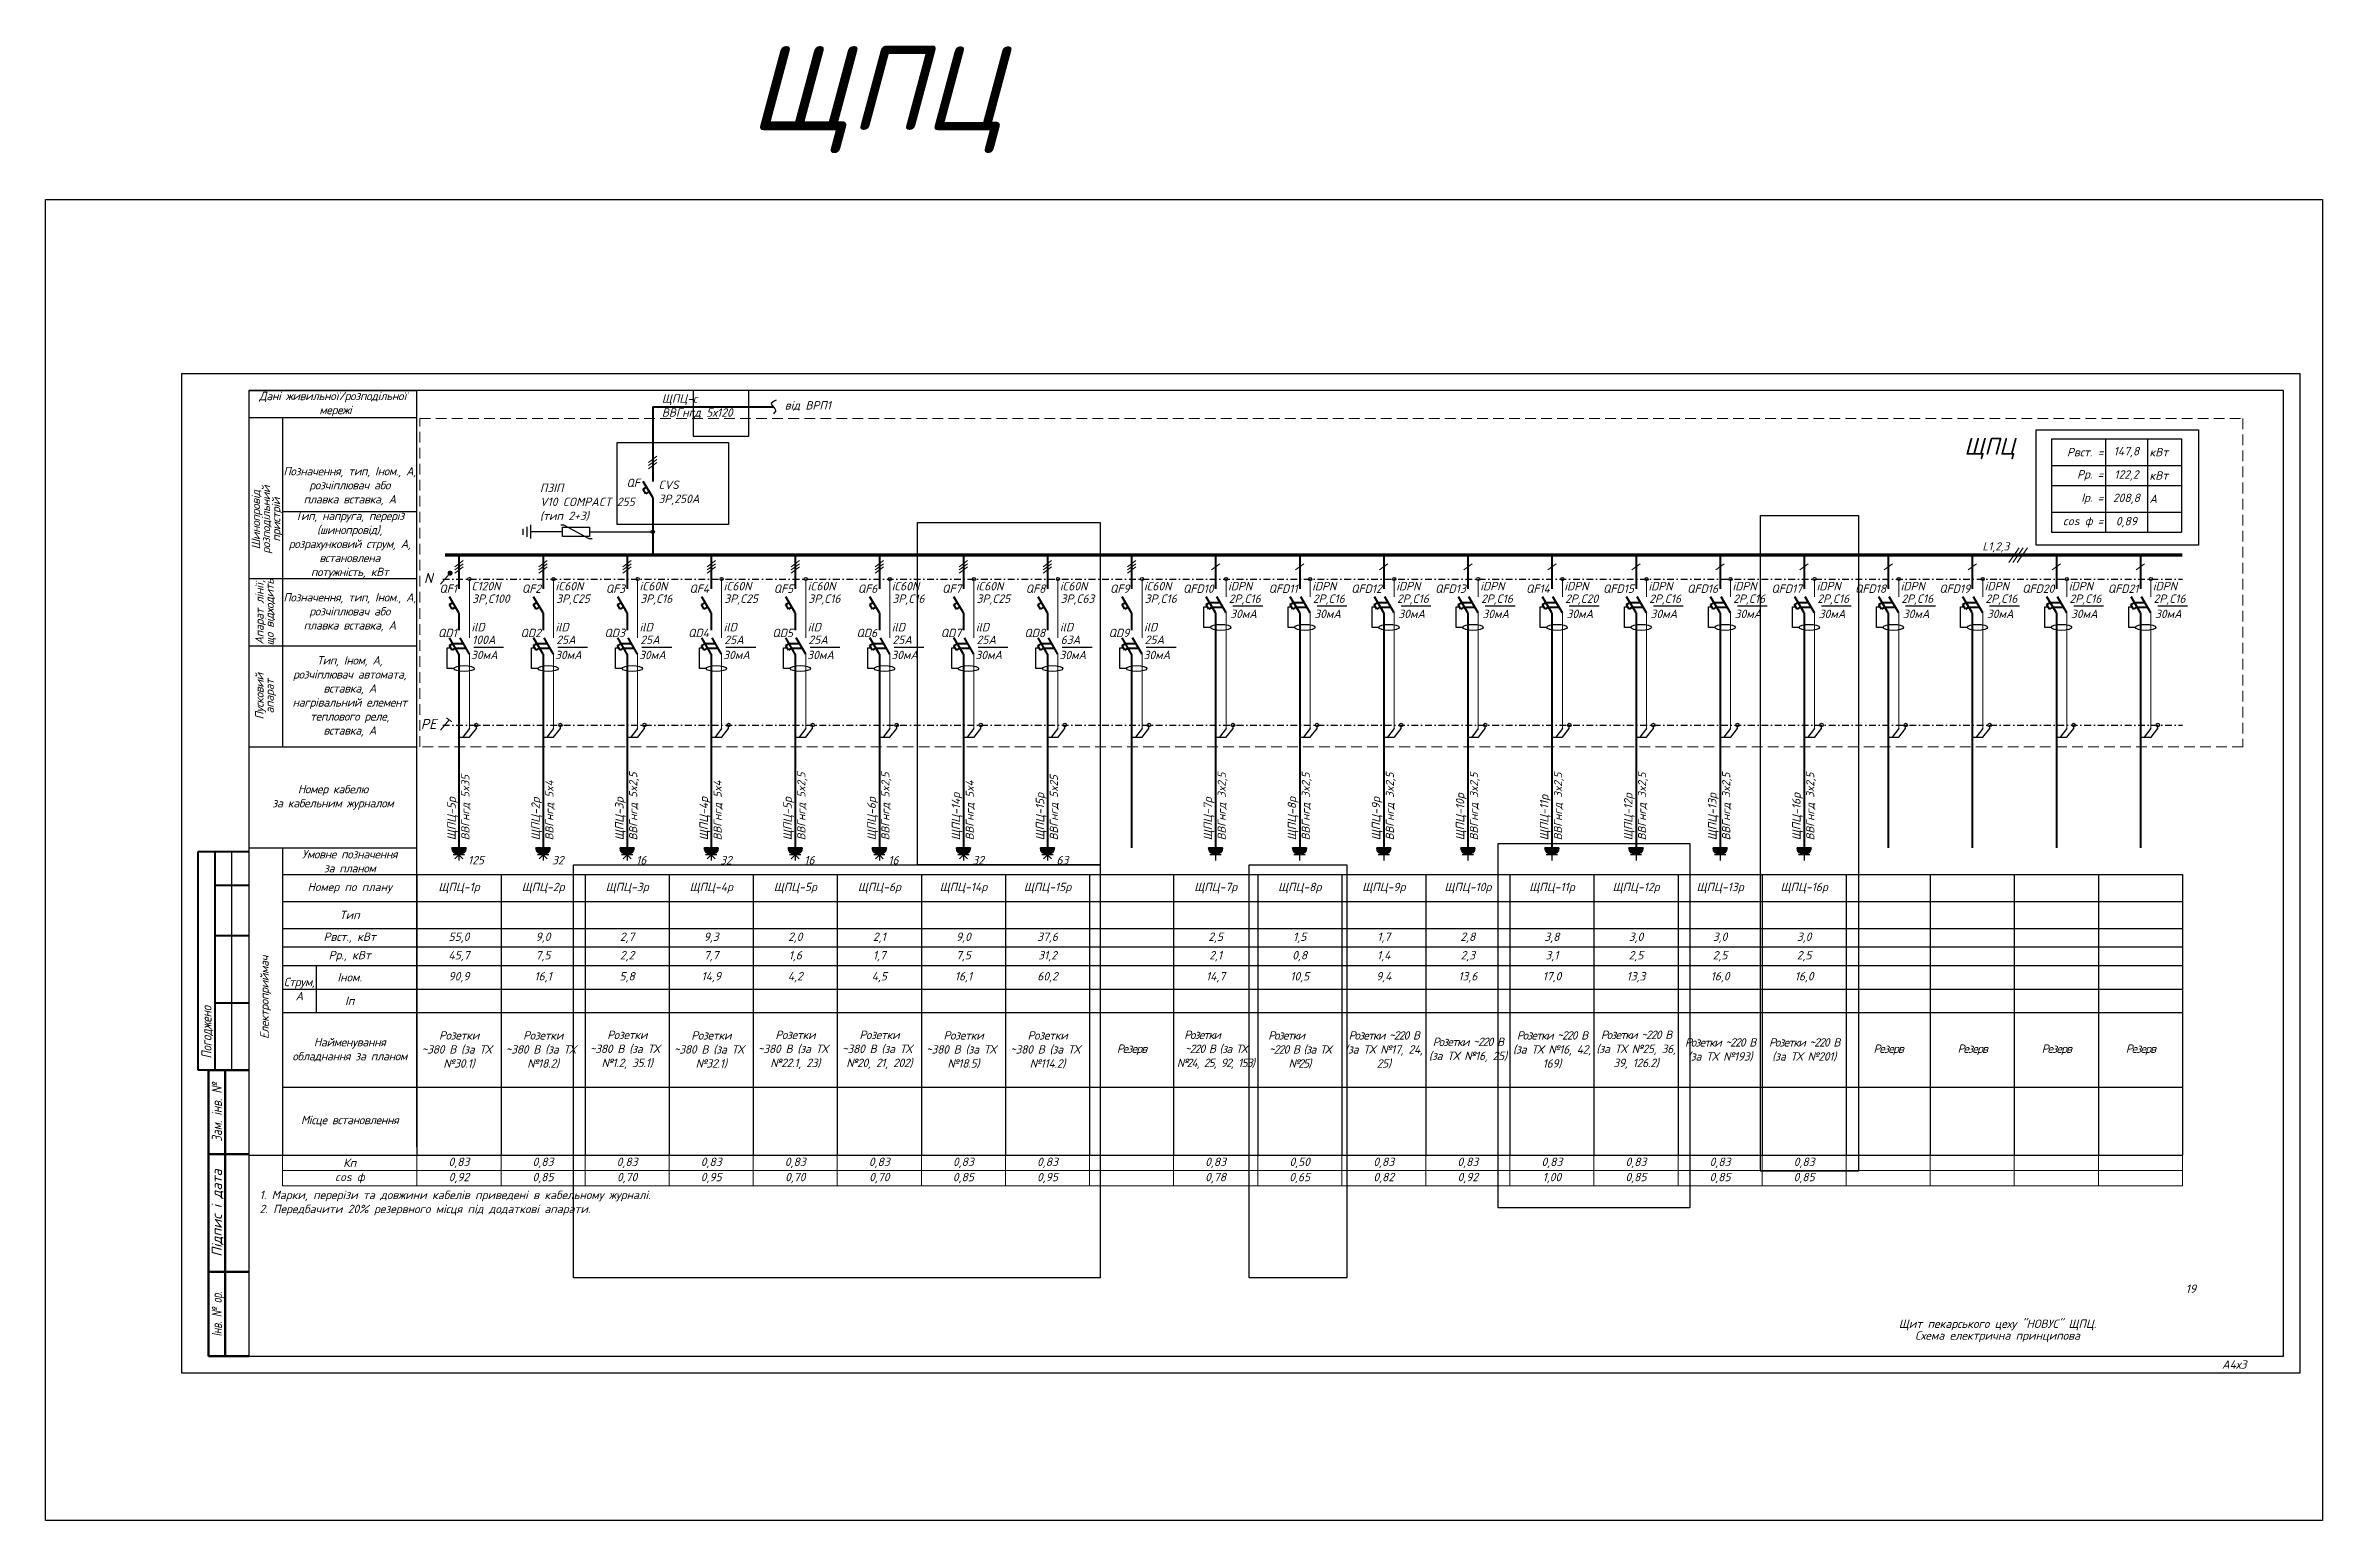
# Model space of a CAD drawing. Header units: millimetres. Extents: x -122434 to 1506205, y -201405 to 386015.
# Drawn here: x 341959 to 409665, y 0 to 43849 of the extents above; entities that cross this region are included whole.
import ezdxf
from ezdxf.enums import TextEntityAlignment as Align

# ---------------------------------------------------------------- set-up
doc = ezdxf.new("R2010")
doc.units = ezdxf.units.MM
doc.linetypes.add('DASHDOTX2', pattern=[2, 1, -0.5, 0, -0.5])
doc.linetypes.add('DASHED', pattern=[9.525, 6.35, -3.175])
doc.layers.get('Defpoints').update_dxf_attribs({"color": 4})
doc.layers.add('Рамка внешняя', color=4, linetype='Continuous', lineweight=30, plot=False)
doc.layers.add('Схема', color=7, linetype='Continuous')
doc.styles.add('GOST 2.304', font='isocpeui.ttf')
doc.styles.add('ICO', font='isocpeui.ttf')
doc.styles.add('ГОСТ 2.304', font='isocpeui.ttf')
doc.styles.add('СГЕНЕРИР_СТИЛЬ_7', font='isocpeui.ttf')

msp = doc.modelspace()

# ---------------------------------------------------------------- texts
at = {"color": 3, "lineweight": 40, "style": 'GOST 2.304'}
msp.add_text('ЩПЦ', height=2500, dxfattribs=at).set_placement((362882, 41333))
at = {"color": 0, "lineweight": 40, "style": 'GOST 2.304'}
msp.add_text('ЩПЦ', height=500, dxfattribs=at).set_placement((399013, 31686))
at = {"color": 0, "lineweight": 9, "style": 'ICO'}
for s, height, p in [('L1,2,3', 243.1, (399554, 28838)), ('N', 300, (353213, 27869)), ('PE', 300, (353120, 23531))]:
    msp.add_text(s, height=height, dxfattribs=at).set_placement(p)
at = {"color": 7, "linetype": 'Continuous', "char_height": 250, "style": 'ГОСТ 2.304'}
for s, insert, width, attachment_point in [('{\\T0.95;Дані живильної/розподільної\\P мережі}', (350503, 33189), 5000, 5), ('{\\T0.95;Позначення, тип, Iном., А, розчіплювач або \\Pплавка вставка, А}', (351003, 30750), 4000, 5), ('{\\C256;ПЗІП\\PV10 COMPACT 255\\P(тип 2+3)}', (356660, 30272), 4000, 4), ('{\\T0.95;Тип, напруга, переріз (шинопровід), розрахунковий струм, А, встановлена \\Pпотужність, кВт}', (351003, 29000), 4000, 5), ('{\\T0.95;Позначення, тип, Iном., А, розчіплювач або \\Pплавка вставка, А}', (351003, 27000), 4000, 5), ('{\\T0.95;Тип, Iном, А,\\Pрозчіплювач автомата,\\Pвставка, А\\Pнагрівальний елемент теплового реле,\\Pвставка, А}', (351003, 24500), 4000, 5), ('{\\T0.95;Номер кабелю \\Pза кабельним журналом}', (350503, 21500), 5000, 5), ('{\\T0.95;Умовне позначення \\Pза планом}', (351003, 19600), 4000, 5), ('{\\C256;125}', (354519, 19631), 4000, 4), ('{\\C256;32}', (357019, 19631), 4000, 4), ('{\\C256;16}', (359519, 19631), 4000, 4), ('{\\C256;32}', (362019, 19631), 4000, 4), ('{\\C256;16}', (364519, 19631), 4000, 4), ('{\\C256;16}', (367019, 19631), 4000, 4), ('{\\C256;32}', (369519, 19631), 4000, 4), ('{\\C256;63}', (372019, 19631), 4000, 4), ('{\\T0.95;Струм, А}', (349503, 15800), 1000, 5)]:
    msp.add_mtext(s, dxfattribs=dict(at, insert=insert, width=width, attachment_point=attachment_point))
at = {"color": 1, "linetype": 'Continuous', "char_height": 250, "attachment_point": 4, "style": 'ГОСТ 2.304'}
for s, insert, width in [('{\\C7;ЩПЦ-с}', (360285, 33320), 4000), ('{\\C7;QF}', (359231, 30846), 562.36), ('{\\C7;CVS\\P3P,250А}', (360186, 30553), 4000)]:
    msp.add_mtext(s, dxfattribs=dict(at, insert=insert, width=width))
at = {"linetype": 'Continuous', "char_height": 250, "width": 4000, "attachment_point": 4, "style": 'ГОСТ 2.304'}
for s, insert in [('{\\C7;від ВРП1}', (363941, 33132)), ('\\pxt12;ВВГнгд 5х120', (360285, 32920))]:
    msp.add_mtext(s, dxfattribs=dict(at, insert=insert))
at = {"color": 7, "linetype": 'Continuous', "char_height": 250, "attachment_point": 5, "rotation": 90, "line_spacing_factor": 0.72, "style": 'ГОСТ 2.304'}
for s, insert, width in [('{\\T0.95;Шинопровід\\Pрозподільний \\Pпристрій}', (348548, 29750), 3500), ('{\\T0.95;Апарат лінії, що відходить}', (348503, 27000), 2000), ('{\\T0.95;Пусковий \\Pапарат}', (348503, 24500), 3000), ('{\\T0.95;Електроприймач}', (348503, 15550), 8900)]:
    msp.add_mtext(s, dxfattribs=dict(at, insert=insert, width=width))
at = {"color": 7, "linetype": 'Continuous', "char_height": 250, "width": 4000, "attachment_point": 4, "rotation": 90, "style": 'ГОСТ 2.304'}
for s, insert in [('{\\C256;ЩПЦ-5р\\P\\H0.95833x;ВВГнгд 5x35}', (354253, 20220)), ('{\\C256;ЩПЦ-2р\\P\\H0.95833x;ВВГнгд 5x4}', (356753, 20220)), ('{\\C256;ЩПЦ-3р\\P\\H0.95833x;ВВГнгд 5x2,5}', (359253, 20220)), ('{\\C256;ЩПЦ-4р\\P\\H0.95833x;ВВГнгд 5x4}', (361753, 20220)), ('{\\C256;ЩПЦ-5р\\P\\H0.95833x;ВВГнгд 5x2,5}', (364253, 20220)), ('{\\C256;ЩПЦ-6р\\P\\H0.95833x;ВВГнгд 5x2,5}', (366753, 20220)), ('{\\C256;ЩПЦ-14р\\P\\H0.95833x;ВВГнгд 5x4}', (369253, 20220)), ('{\\C256;ЩПЦ-15р\\P\\H0.95833x;ВВГнгд 5x25}', (371753, 20220)), ('{\\C256;ЩПЦ-7р\\P\\H0.95833x;ВВГнгд 3x2,5}', (376753, 20220)), ('{\\C256;ЩПЦ-8р\\P\\H0.95833x;ВВГнгд 3x2,5}', (379253, 20220)), ('{\\C256;ЩПЦ-9р\\P\\H0.95833x;ВВГнгд 3x2,5}', (381753, 20220)), ('{\\C256;ЩПЦ-10р\\P\\H0.95833x;ВВГнгд 3x2,5}', (384253, 20220)), ('{\\C256;ЩПЦ-11р\\P\\H0.95833x;ВВГнгд 3x2,5}', (386753, 20220)), ('{\\C256;ЩПЦ-12р\\P\\H0.95833x;ВВГнгд 3x2,5}', (389253, 20220)), ('{\\C256;ЩПЦ-13р\\P\\H0.95833x;ВВГнгд 3x2,5}', (391753, 20220)), ('{\\C256;ЩПЦ-16р\\P\\H0.95833x;ВВГнгд 3x2,5}', (394253, 20220))]:
    msp.add_mtext(s, dxfattribs=dict(at, insert=insert))
at = {"lineweight": 15, "insert": (348323, 9803), "char_height": 250, "width": 14539.48, "attachment_point": 1, "style": 'ГОСТ 2.304'}
msp.add_mtext('{\\C7;1. Марки, перерізи та довжини кабелів приведені в кабельному журналі}.\\P{\\C7;2. Передбачити 20% резервного місця під додаткові апарати.}', dxfattribs=at)
at = {"linetype": 'Continuous', "lineweight": 25, "char_height": 250, "attachment_point": 5, "line_spacing_factor": 0.84, "style": 'GOST 2.304'}
for s, insert, width in [('{\\C7;19}', (405753, 6889), 1500), ('{\\C7;Щит пекарського цеху "НОВУС" ЩПЦ. \\PСхема електрична принципова }', (400003, 5639), 7000)]:
    msp.add_mtext(s, dxfattribs=dict(at, insert=insert, width=width))

# ---------------------------------------------------------------- blocks, each defined once
blk = doc.blocks.new('*T20')
at = {"color": 0, "linetype": 'ByBlock', "lineweight": -2, "transparency": 16777216}
for p, q in [((0, 0), (56500, 0)), ((0, 0), (0, -8340)), ((4000, 0), (4000, -8340)), ((6500, 0), (6500, -1600)), ((9000, 0), (9000, -8340)), ((11500, 0), (11500, -8340)), ((14000, 0), (14000, -8340)), ((16500, 0), (16500, -1600)), ((19000, 0), (19000, -8340)), ((21500, 0), (21500, -8340)), ((24000, 0), (24000, -8340)), ((26500, 0), (26500, -8340)), ((29000, 0), (29000, -8340)), ((31500, 0), (31500, -8340)), ((34000, 0), (34000, -8340)), ((36500, 0), (36500, -8340)), ((39000, 0), (39000, -8340)), ((41500, 0), (41500, -8340)), ((44000, 0), (44000, -8340)), ((46500, 0), (46500, -8340)), ((49000, 0), (49000, -8340)), ((51500, 0), (51500, -8340)), ((54000, 0), (54000, -8340)), ((56500, 0), (56500, -8340)), ((0, -800), (56500, -800)), ((0, -1600), (56500, -1600)), ((0, -2150), (4000, -2150)), ((0, -2700), (56500, -2700)), ((6500, -2150), (14000, -2150)), ((6500, -2150), (6500, -8340)), ((16500, -2150), (56500, -2150)), ((16500, -2150), (16500, -8340)), ((0, -3400), (56500, -3400)), ((0, -4100), (56500, -4100)), ((0, -6315), (56500, -6315)), ((0, -8340), (56500, -8340))]:
    blk.add_line(p, q, dxfattribs=at)
at = {"color": 0, "lineweight": -2, "transparency": 16777216}
for p, q in [((6500, -1600), (6500, -2150)), ((16500, -1600), (16500, -2150)), ((4000, -2150), (6500, -2150)), ((14000, -2150), (16500, -2150))]:
    blk.add_line(p, q, dxfattribs=at)
at = {"layer": 'Defpoints', "color": 8, "linetype": 'ByBlock', "lineweight": 0, "transparency": 16777216}
for p, q in [((0, -8340), (0, -9247)), ((0, -8794), (56500, -8794)), ((4000, -8340), (4000, -9247)), ((6500, -8340), (6500, -9247)), ((9000, -8340), (9000, -9247)), ((11500, -8340), (11500, -9247)), ((14000, -8340), (14000, -9247)), ((16500, -8340), (16500, -9247)), ((19000, -8340), (19000, -9247)), ((21500, -8340), (21500, -9247)), ((24000, -8340), (24000, -9247)), ((26500, -8340), (26500, -9247)), ((29000, -8340), (29000, -9247)), ((31500, -8340), (31500, -9247)), ((34000, -8340), (34000, -9247)), ((36500, -8340), (36500, -9247)), ((39000, -8340), (39000, -9247)), ((41500, -8340), (41500, -9247)), ((44000, -8340), (44000, -9247)), ((46500, -8340), (46500, -9247)), ((49000, -8340), (49000, -9247)), ((51500, -8340), (51500, -9247)), ((54000, -8340), (54000, -9247)), ((56500, -8340), (56500, -9247)), ((0, -9247), (56500, -9247))]:
    blk.add_line(p, q, dxfattribs=at)
at = {"color": 0, "transparency": 16777216, "char_height": 250, "attachment_point": 5, "style": 'ГОСТ 2.304'}
for s, insert, width in [('Номер по плану', (2000, -400), 3880), ('ЩПЦ-1р', (5250, -400), 2380), ('ЩПЦ-2р', (7750, -400), 2380), ('ЩПЦ-3р', (10250, -400), 2380), ('ЩПЦ-4р', (12750, -400), 2380), ('ЩПЦ-5р', (15250, -400), 2380), ('ЩПЦ-6р', (17750, -400), 2380), ('ЩПЦ-14р', (20250, -400), 2380), ('ЩПЦ-15р', (22750, -400), 2380), ('ЩПЦ-7р', (27750, -400), 2380), ('ЩПЦ-8р', (30250, -400), 2380), ('ЩПЦ-9р', (32750, -400), 2380), ('ЩПЦ-10р', (35250, -400), 2380), ('ЩПЦ-11р', (37750, -400), 2380), ('ЩПЦ-12р', (40250, -400), 2380), ('ЩПЦ-13р', (42750, -400), 2380), ('ЩПЦ-16р', (45250, -400), 2380), ('Тип', (2000, -1200), 3880), ('Рвст., кВт', (2000, -1875), 3880), ('55,0', (5250, -1875), 2380), ('9,0', (7750, -1875), 2380), ('2,7', (10250, -1875), 2380), ('9,3', (12750, -1875), 2380), ('2,0', (15250, -1875), 2380), ('2,1', (17750, -1875), 2380), ('9,0', (20250, -1875), 2380), ('37,6', (22750, -1875), 2380), ('2,5', (27750, -1875), 2380), ('1,5', (30250, -1875), 2380), ('1,7', (32750, -1875), 2380), ('2,8', (35250, -1875), 2380), ('3,8', (37750, -1875), 2380), ('3,0', (40250, -1875), 2380), ('3,0', (42750, -1875), 2380), ('3,0', (45250, -1875), 2380), ('Рр., кВт', (2000, -2425), 3880), ('Іном.', (2000, -3050), 3880), ('90,9', (5250, -3050), 2380), ('16,1', (7750, -3050), 2380), ('5,8', (10250, -3050), 2380), ('14,9', (12750, -3050), 2380), ('4,2', (15250, -3050), 2380), ('4,5', (17750, -3050), 2380), ('16,1', (20250, -3050), 2380), ('60,2', (22750, -3050), 2380), ('14,7', (27750, -3050), 2380), ('10,5', (30250, -3050), 2380), ('9,4', (32750, -3050), 2380), ('13,6', (35250, -3050), 2380), ('17,0', (37750, -3050), 2380), ('13,3', (40250, -3050), 2380), ('16,0', (42750, -3050), 2380), ('16,0', (45250, -3050), 2380), ('Іп', (2000, -3750), 3880), ('{\\T0.95;\\C7;Розетки \\P~380 В (за ТХ  №30.1)}', (5250, -5208), 2380), ('{\\T0.95;\\C7;Розетки\\P~380 В (за ТХ  №18.2)}', (7750, -5208), 2380), ('{\\T0.95;\\C7;Розетки \\P~380 В (за ТХ  №1.2, 35.1)}', (10250, -5208), 2380), ('{\\T0.95;\\C7;Розетки \\P~380 В (за ТХ  №32.1)}', (12750, -5208), 2380), ('{\\T0.95;\\C7;Розетки\\P~380 В (за ТХ  №22.1, 23)}', (15250, -5208), 2380), ('{\\T0.95;\\C7;Розетки \\P~380 В (за ТХ  №20, 21, 202)}', (17750, -5208), 2380), ('{\\T0.95;\\C7;Розетки\\P~380 В (за ТХ  №18.5)}', (20250, -5208), 2380), ('{\\T0.95;\\C7;Розетки\\P~380 В (за ТХ  №114.2)}', (22750, -5208), 2380), ('{\\T0.85;\\C7;Розетки       ~220 В (за ТХ №24, 25, 92, 153)}', (27750, -5208), 2380), ('{\\T0.85;\\C7;Розетки       ~220 В (за ТХ №25)}', (30250, -5208), 2380), ('{\\T0.85;\\C7;Розетки ~220 В\\T0.95;\\P(за ТХ №17, 24, 25)}', (32750, -5208), 2380), ('{\\T0.85;\\C7;Розетки ~220 В\\T0.95;\\P(за ТХ №16, 42, 169)}', (37750, -5208), 2380), ('{\\T0.85;\\C7;Розетки ~220 В\\T0.95;\\P(за ТХ №25, 36, 39, 126.2)}', (40250, -5208), 2380), ('{\\T0.95;\\C7;Найменування обладнання за планом}', (2000, -5208), 3880), ('{\\T0.85;\\C7;Резерв}', (25250, -5208), 2380), ('{\\T0.85;\\C7;Розетки ~220 В\\T0.95;\\P(за ТХ №16, 25)}', (35250, -5208), 2380), ('{\\T0.85;\\C7;Розетки ~220 В\\T0.95;\\P(за ТХ №193)}', (42750, -5208), 2380), ('{\\T0.85;\\C7;Розетки ~220 В\\T0.95;\\P(за ТХ №201)}', (45250, -5208), 2380), ('{\\T0.85;\\C7;Резерв}', (47750, -5208), 2380), ('{\\T0.85;\\C7;Резерв}', (50250, -5208), 2380), ('{\\T0.85;\\C7;Резерв}', (52750, -5208), 2380), ('{\\T0.85;\\C7;Резерв}', (55250, -5208), 2380), ('{\\T0.95;\\C7;Місце встановлення}', (2000, -7328), 3880)]:
    blk.add_mtext(s, dxfattribs=dict(at, insert=insert, width=width))
at = {"color": 7, "true_color": 0xffffff, "transparency": 16777216, "char_height": 250, "attachment_point": 5, "style": 'ГОСТ 2.304'}
for s, insert, width in [('45,7', (5250, -2425), 2380), ('7,5', (7750, -2425), 2380), ('2,2', (10250, -2425), 2380), ('7,7', (12750, -2425), 2380), ('1,6', (15250, -2425), 2380), ('1,7', (17750, -2425), 2380), ('7,5', (20250, -2425), 2380), ('31,2', (22750, -2425), 2380), ('2,1', (27750, -2425), 2380), ('0,8', (30250, -2425), 2380), ('1,4', (32750, -2425), 2380), ('2,3', (35250, -2425), 2380), ('3,1', (37750, -2425), 2380), ('2,5', (40250, -2425), 2380), ('2,5', (42750, -2425), 2380), ('2,5', (45250, -2425), 2380), ('Кп', (2000, -8567), 3880), ('0,83', (5250, -8567), 2380), ('0,83', (7750, -8567), 2380), ('0,83', (10250, -8567), 2380), ('0,83', (12750, -8567), 2380), ('0,83', (15250, -8567), 2380), ('0,83', (17750, -8567), 2380), ('0,83', (20250, -8567), 2380), ('0,83', (22750, -8567), 2380), ('0,83', (27750, -8567), 2380), ('0,50', (30250, -8567), 2380), ('0,83', (32750, -8567), 2380), ('0,83', (35250, -8567), 2380), ('0,83', (37750, -8567), 2380), ('0,83', (40250, -8567), 2380), ('0,83', (42750, -8567), 2380), ('0,83', (45250, -8567), 2380), ('cos ф', (2000, -9020), 3880), ('0,92', (5250, -9020), 2380), ('0,85', (7750, -9020), 2380), ('0,70', (10250, -9020), 2380), ('0,95', (12750, -9020), 2380), ('0,70', (15250, -9020), 2380), ('0,70', (17750, -9020), 2380), ('0,85', (20250, -9020), 2380), ('0,95', (22750, -9020), 2380), ('0,78', (27750, -9020), 2380), ('0,65', (30250, -9020), 2380), ('0,82', (32750, -9020), 2380), ('0,92', (35250, -9020), 2380), ('1,00', (37750, -9020), 2380), ('0,85', (40250, -9020), 2380), ('0,85', (42750, -9020), 2380), ('0,85', (45250, -9020), 2380)]:
    blk.add_mtext(s, dxfattribs=dict(at, insert=insert, width=width))
blk = doc.blocks.new('*T21')
at = {"color": 0, "linetype": 'ByBlock', "lineweight": -2, "transparency": 16777216}
for p, q in [((0, 0), (3860, 0)), ((0, 0), (0, -2773)), ((1600, 0), (1600, -2773)), ((2850, 0), (2850, -2773)), ((3860, 0), (3860, -2773)), ((0, -787), (3860, -787)), ((0, -1387), (3860, -1387)), ((0, -2173), (3860, -2173)), ((0, -2773), (1600, -2773)), ((2850, -2773), (3860, -2773))]:
    blk.add_line(p, q, dxfattribs=at)
at = {"color": 0, "lineweight": -2, "transparency": 16777216}
blk.add_line((1600, -2773), (2850, -2773), dxfattribs=at)
at = {"color": 0, "transparency": 16777216, "char_height": 250, "style": 'ГОСТ 2.304'}
for s, insert, width, attachment_point in [('Рвст. =', (1540, -393), 1480, 6), ('147,8', (2225, -393), 1130, 5), ('кВт', (2910, -393), 890, 4), ('Рр. =', (1540, -1087), 1480, 6), ('122,2', (2225, -1087), 1130, 5), ('кВт', (2910, -1087), 890, 4), ('Ір. =', (1540, -1780), 1480, 6), ('208,8', (2225, -1780), 1130, 5), ('А', (2910, -1780), 890, 4), ('cos ф =', (1540, -2473), 1480, 6), ('0,89', (2225, -2473), 1130, 5)]:
    blk.add_mtext(s, dxfattribs=dict(at, insert=insert, width=width, attachment_point=attachment_point))
blk = doc.blocks.new('*U162')
at = {"color": 0, "lineweight": 40}
for p, q in [((0, 0), (0, -1005)), ((0, -1720), (-280, -1240)), ((-284, -1468), (-180, -1408)), ((-204, -1607), (-284, -1468)), ((-100, -1547), (-204, -1607)), ((-284, -2690), (-180, -2630)), ((-204, -2828), (-284, -2690)), ((0, -2941), (-280, -2461)), ((-181, -2631), (130, -2631)), ((311, -2941), (31, -2461)), ((-100, -2768), (-204, -2828)), ((-100, -2768), (210, -2768))]:
    blk.add_line(p, q, dxfattribs=at)
at = {"color": 0, "lineweight": 13}
for p, q in [((-124, -348), (124, -163)), ((-124, -441), (124, -256)), ((-124, -533), (124, -348))]:
    blk.add_line(p, q, dxfattribs=at)
at = {"color": 0, "lineweight": 9}
for p, q in [((311, -711), (311, -1240)), ((311, -1240), (311, -1720)), ((311, -2461), (311, -1720)), ((311, -5151), (311, -2941))]:
    blk.add_line(p, q, dxfattribs=at)
at = {"lineweight": 40}
for p, q in [((0, -1720), (0, -2226)), ((0, -2941), (0, -4529))]:
    blk.add_line(p, q, dxfattribs=at)
blk.add_line((439, -2733), (1325, -2733))
at = {"color": 0}
blk.add_lwpolyline([(-151, -3371), (-346, -3371), (-346, -2759), (-244, -2759)], dxfattribs=at)
blk.add_circle((311, -711), 46.3, dxfattribs=at)
blk.add_ellipse((153, -3371), major_axis=(-304, 0), ratio=0.29336, dxfattribs=at)
at = {"color": 0, "lineweight": 40}
blk.add_point((-37, -1659), dxfattribs=at)
at = {"style": 'ГОСТ 2.304'}
for tag, p in [('QF', (-61, -997)), ('Q', (-66, -2313))]:
    blk.add_attdef(tag, text='', height=250, dxfattribs=at).set_placement(p, align=Align.MIDDLE_RIGHT)
at = {"lineweight": 50, "style": 'ГОСТ 2.304'}
for tag, p in [('CURRENT', (391, -1419)), ('ТYPE', (369, -1046)), ('Q_ТYPE', (369, -2267)), ('Q_CURRENT', (391, -2641)), ('QD_CURRENT', (355, -3093))]:
    blk.add_attdef(tag, p, '', height=250, dxfattribs=at)
blk = doc.blocks.new('*U3')
h = blk.add_hatch(color=256)
h.dxf.hatch_style = 1
h.paths.add_polyline_path([(175, 0, 1), (-175, 0)])
at = {"color": 0, "linetype": 'Continuous', "lineweight": 30}
for p, q in [((175, 0), (-175, 0)), ((140, 175), (-140, 175)), ((0, 175), (0, 315)), ((0, 175), (0, 315)), ((0, 175), (0, 315)), ((0, 175), (0, 0))]:
    blk.add_line(p, q, dxfattribs=at)
at = {"lineweight": 30}
for q in [(-99, 274), (99, 274)]:
    blk.add_line((0, 175), q, dxfattribs=at)
at = {"color": 0, "linetype": 'Continuous', "lineweight": 30}
blk.add_arc((0, 0), 175, 0, 180, dxfattribs=at)
blk = doc.blocks.new('*U4')
h = blk.add_hatch(color=256)
h.dxf.hatch_style = 1
h.paths.add_polyline_path([(175, 0, 1), (-175, 0)])
at = {"color": 0, "linetype": 'Continuous', "lineweight": 30}
for p, q in [((175, 0), (-175, 0)), ((140, 175), (-140, 175)), ((0, 175), (0, 315)), ((0, 175), (0, 315)), ((0, 175), (0, 315))]:
    blk.add_line(p, q, dxfattribs=at)
blk.add_arc((0, 0), 175, 0, 180, dxfattribs=at)
blk = doc.blocks.new('Рамка А4х3')
at = {"lineweight": 40}
for p, q in [((4.94, 90), (4.94, 155)), ((4.94, 155), (19.94, 155)), ((9.94, 155), (9.94, 90)), ((9.94, 145), (19.94, 145)), ((9.94, 130), (19.94, 130)), ((9.94, 110), (19.94, 110)), ((19.94, 90), (4.94, 90))]:
    blk.add_line(p, q, dxfattribs=at)
at = {"lineweight": 25}
blk.add_line((14.94, 90), (14.94, 155), dxfattribs=at)
at = {"linetype": 'Continuous', "lineweight": 60}
for p, q in [((8, 5), (8, 90)), ((8, 90), (20, 90)), ((8, 90), (20, 90)), ((13, 5), (13, 90)), ((8, 65), (20, 65)), ((8, 30), (20, 30)), ((20, 5), (8, 5))]:
    blk.add_line(p, q, dxfattribs=at)
at = {"lineweight": 30, "ltscale": 100}
blk.add_lwpolyline([(20, 5), (625, 5), (625, 292), (20, 292)], close=True, dxfattribs=at)
at = {"layer": 'Рамка внешняя', "ltscale": 100}
blk.add_lwpolyline([(0, 0), (630, 0), (630, 297), (0, 297)], close=True, dxfattribs=at)
at = {"linetype": 'Continuous', "lineweight": 25, "style": 'СГЕНЕРИР_СТИЛЬ_7'}
for s, width, p in [('Погоджено', 0.8, (7.44, 101.27)), ('Зам. інв. №', 0.8, (10.5, 77.5)), ('Інв. № ор.', 0.7, (10.5, 17.5))]:
    blk.add_text(s, height=3, rotation=90, dxfattribs=dict(at, width=width)).set_placement(p, align=Align.MIDDLE_CENTER)
blk.add_text('Підпис і дата', height=3, rotation=90, dxfattribs=at).set_placement((10.5, 47.5), align=Align.MIDDLE_CENTER)
at = {"layer": 'Схема', "linetype": 'Continuous', "style": 'ГОСТ 2.304'}
blk.add_text('А4х3', height=2.5, dxfattribs=at).set_placement((606.77, 1.24))
blk = doc.blocks.new('*U159')
at = {"color": 0, "lineweight": 40}
for p, q in [((0, 0), (0, -1005)), ((0, -1720), (-280, -1240)), ((311, -1720), (31, -1240)), ((-284, -1468), (-180, -1408)), ((-204, -1607), (-284, -1468)), ((-100, -1547), (-204, -1607)), ((-181, -1409), (130, -1409)), ((-100, -1547), (210, -1547))]:
    blk.add_line(p, q, dxfattribs=at)
at = {"color": 0, "lineweight": 13}
blk.add_line((-124, -441), (124, -256), dxfattribs=at)
at = {"color": 0, "lineweight": 9}
for p, q in [((311, -711), (311, -1240)), ((311, -2461), (311, -1720)), ((311, -2941), (311, -2461)), ((311, -5151), (311, -2941))]:
    blk.add_line(p, q, dxfattribs=at)
at = {"lineweight": 40}
for p, q in [((0, -1720), (0, -2226)), ((0, -2226), (0, -2941)), ((0, -2941), (0, -4529))]:
    blk.add_line(p, q, dxfattribs=at)
blk.add_line((516, -1512), (1402, -1512))
at = {"color": 0}
blk.add_lwpolyline([(-151, -2149), (-346, -2149), (-346, -1537), (-244, -1537)], dxfattribs=at)
blk.add_circle((311, -711), 46.3, dxfattribs=at)
blk.add_ellipse((153, -2149), major_axis=(-304, 0), ratio=0.29336, dxfattribs=at)
at = {"color": 0, "lineweight": 40}
blk.add_point((-37, -1659), dxfattribs=at)
at = {"style": 'ГОСТ 2.304'}
blk.add_attdef('QF', text='', height=250, dxfattribs=at).set_placement((-61, -997), align=Align.MIDDLE_RIGHT)
at = {"lineweight": 50, "style": 'ГОСТ 2.304'}
for tag, p in [('CURRENT', (391, -1419)), ('ТYPE', (369, -1046)), ('D_CURRENT', (432, -1871))]:
    blk.add_attdef(tag, p, '', height=250, dxfattribs=at)

# ---------------------------------------------------------------- linework, layer by layer
at = {"color": 7, "ltscale": 200}
for p, q in [((348003, 33589), (353003, 33589)), ((348003, 33589), (348003, 10859)), ((353003, 11100), (353003, 33589)), ((348003, 32789), (353003, 32789)), ((349003, 32789), (349003, 28000)), ((349003, 30000), (353003, 30000)), ((348003, 28000), (353003, 28000)), ((349003, 28000), (349003, 26000)), ((348003, 26000), (353003, 26000)), ((349003, 26000), (349003, 23000)), ((348003, 23000), (353003, 23000)), ((348003, 20000), (353003, 20000)), ((349003, 20000), (349003, 11100)), ((349003, 19200), (353003, 19200)), ((349003, 18400), (353003, 18400)), ((349003, 17600), (353003, 17600)), ((349003, 16500), (353003, 16500)), ((350003, 16500), (350003, 15100)), ((350003, 15800), (353003, 15800)), ((349003, 15100), (353003, 15100)), ((348003, 10859), (349003, 10859))]:
    msp.add_line(p, q, dxfattribs=at)
at = {"lineweight": 40, "ltscale": 200}
for p, q in [((360015, 33110), (363595, 33110)), ((354253, 24170), (354253, 20000)), ((356753, 24170), (356753, 20000)), ((359253, 24170), (359253, 20000)), ((361753, 24170), (361753, 20000)), ((364253, 24170), (364253, 20000)), ((366753, 24170), (366753, 20000)), ((369253, 24170), (369253, 20000)), ((371753, 24170), (371753, 20000)), ((374253, 24170), (374253, 20000)), ((376753, 24170), (376753, 20000)), ((379253, 24170), (379253, 20000)), ((381753, 24170), (381753, 20000)), ((384253, 24170), (384253, 20000)), ((386753, 24170), (386753, 20000)), ((389253, 24170), (389253, 20000)), ((391753, 24170), (391753, 20000)), ((394253, 24170), (394253, 20000)), ((396753, 24170), (396753, 20000)), ((399253, 24170), (399253, 20000)), ((401753, 24170), (401753, 20000)), ((404253, 24170), (404253, 20000))]:
    msp.add_line(p, q, dxfattribs=at)
at = {"color": 0, "lineweight": 40, "ltscale": 200}
for p, q in [((360015, 33110), (360015, 30893)), ((359731, 30665), (359835, 30725)), ((359811, 30526), (359731, 30665)), ((360015, 30413), (359735, 30893)), ((359915, 30586), (359811, 30526)), ((360015, 30413), (360015, 28699))]:
    msp.add_line(p, q, dxfattribs=at)
at = {"color": 0, "lineweight": 13, "ltscale": 200}
for p, q in [((359891, 31451), (360140, 31637)), ((359891, 31360), (360140, 31545)), ((359891, 31268), (360140, 31453))]:
    msp.add_line(p, q, dxfattribs=at)
at = {"color": 7, "lineweight": 30, "ltscale": 300}
for p, q in [((357335, 29392, 0), (356391, 29392, 0)), ((357374, 29594, 0), (357284, 29594, 0)), ((358123, 29179, 0), (357374, 29594, 0)), ((358213, 29179, 0), (358123, 29179, 0)), ((358134, 29392, 0), (360015, 29392, 0))]:
    msp.add_line(p, q, dxfattribs=at)
at = {"lineweight": 15, "ltscale": 200}
for p, q in [((400645, 28917), (400339, 28480)), ((400769, 28917), (400463, 28480)), ((400893, 28917), (400587, 28480))]:
    msp.add_line(p, q, dxfattribs=at)
at = {"color": 0, "linetype": 'DASHDOTX2', "ltscale": 200}
for p, q in [((353772, 27988), (405503, 27988)), ((353772, 23648), (405503, 23648))]:
    msp.add_line(p, q, dxfattribs=at)
at = {"color": 0, "ltscale": 200}
for p, q in [((354244, 23288), (354568, 23288)), ((354564, 23548), (354367, 23288)), ((354568, 23288), (354770, 23548)), ((354770, 23548), (354770, 23648)), ((356744, 23288), (357068, 23288)), ((357064, 23548), (356867, 23288)), ((357068, 23288), (357270, 23548)), ((357270, 23548), (357270, 23648)), ((359244, 23288), (359568, 23288)), ((359564, 23548), (359367, 23288)), ((359568, 23288), (359770, 23548)), ((359770, 23548), (359770, 23648)), ((361744, 23288), (362068, 23288)), ((362064, 23548), (361867, 23288)), ((362068, 23288), (362270, 23548)), ((362270, 23548), (362270, 23648)), ((364244, 23288), (364568, 23288)), ((364564, 23548), (364367, 23288)), ((364568, 23288), (364770, 23548)), ((364770, 23548), (364770, 23648)), ((366744, 23288), (367068, 23288)), ((367064, 23548), (366867, 23288)), ((367068, 23288), (367270, 23548)), ((367270, 23548), (367270, 23648)), ((369244, 23288), (369568, 23288)), ((369564, 23548), (369367, 23288)), ((369568, 23288), (369770, 23548)), ((369770, 23548), (369770, 23648)), ((371744, 23288), (372068, 23288)), ((372064, 23548), (371867, 23288)), ((372068, 23288), (372270, 23548)), ((372270, 23548), (372270, 23648)), ((374244, 23288), (374568, 23288)), ((374564, 23548), (374367, 23288)), ((374568, 23288), (374770, 23548)), ((374770, 23548), (374770, 23648)), ((376744, 23288), (377068, 23288)), ((377064, 23548), (376867, 23288)), ((377068, 23288), (377270, 23548)), ((377270, 23548), (377270, 23648)), ((379244, 23288), (379568, 23288)), ((379564, 23548), (379367, 23288)), ((379568, 23288), (379770, 23548)), ((379770, 23548), (379770, 23648)), ((381744, 23288), (382068, 23288)), ((382064, 23548), (381867, 23288)), ((382068, 23288), (382270, 23548)), ((382270, 23548), (382270, 23648)), ((384244, 23288), (384568, 23288)), ((384564, 23548), (384367, 23288)), ((384568, 23288), (384770, 23548)), ((384770, 23548), (384770, 23648)), ((386744, 23288), (387068, 23288)), ((387064, 23548), (386867, 23288)), ((387068, 23288), (387270, 23548)), ((387270, 23548), (387270, 23648)), ((389244, 23288), (389568, 23288)), ((389564, 23548), (389367, 23288)), ((389568, 23288), (389770, 23548)), ((389770, 23548), (389770, 23648)), ((391744, 23288), (392068, 23288)), ((392064, 23548), (391867, 23288)), ((392068, 23288), (392270, 23548)), ((392270, 23548), (392270, 23648)), ((394244, 23288), (394568, 23288)), ((394564, 23548), (394367, 23288)), ((394568, 23288), (394770, 23548)), ((394770, 23548), (394770, 23648)), ((396744, 23288), (397068, 23288)), ((397064, 23548), (396867, 23288)), ((397068, 23288), (397270, 23548)), ((397270, 23548), (397270, 23648)), ((399244, 23288), (399568, 23288)), ((399564, 23548), (399367, 23288)), ((399568, 23288), (399770, 23548)), ((399770, 23548), (399770, 23648)), ((401744, 23288), (402068, 23288)), ((402064, 23548), (401867, 23288)), ((402068, 23288), (402270, 23548)), ((402270, 23548), (402270, 23648)), ((404244, 23288), (404568, 23288)), ((404564, 23548), (404367, 23288)), ((404568, 23288), (404770, 23548)), ((404770, 23548), (404770, 23648))]:
    msp.add_line(p, q, dxfattribs=at)
at = {"color": 3}
msp.add_lwpolyline([(341959, 39269), (409665, 39269), (409665, 0), (341959, 0)], close=True, dxfattribs=at)
at = {"linetype": 'DASHED', "lineweight": 18, "ltscale": 50}
msp.add_lwpolyline([(353093, 32759), (407298, 32759), (407298, 23000), (353093, 23000)], close=True, dxfattribs=at)
at = {"color": 7, "lineweight": 30, "ltscale": 100, "elevation": 0}
for points in [[(356165, 29303), (356165, 29481)], [(356278, 29246), (356278, 29538)], [(356391, 29189), (356391, 29596)]]:
    msp.add_lwpolyline(points, dxfattribs=at)
msp.add_lwpolyline([(357335, 29255), (357335, 29529), (358134, 29529), (358134, 29255)], close=True, dxfattribs=at)
at = {"color": 0, "lineweight": 40, "ltscale": 50, "const_width": 100}
msp.add_lwpolyline([(353833, 28699), (405503, 28699)], dxfattribs=at)
at = {"lineweight": 20, "ltscale": 50}
for points in [[(353963, 28138), (353706, 27838)], [(353963, 23799), (353706, 23499)], [(353959, 23802), (354040, 23739), (353885, 23860)]]:
    msp.add_lwpolyline(points, dxfattribs=at)
at = {"lineweight": 9, "ltscale": 50, "const_width": 75}
msp.add_lwpolyline([(353951, 28165, 1), (354026, 28165, 1)], format="xyb", close=True, dxfattribs=at)
at = {"color": 0}
for centre in [(360015, 29392, 0), (354770, 23648), (357270, 23648), (359770, 23648), (362270, 23648), (364770, 23648), (367270, 23648), (369770, 23648), (372270, 23648), (374770, 23648), (377270, 23648), (379770, 23648), (382270, 23648), (384770, 23648), (387270, 23648), (389770, 23648), (392270, 23648), (394770, 23648), (397270, 23648), (399770, 23648), (402270, 23648), (404770, 23648)]:
    msp.add_circle(centre, 51.8, dxfattribs=at)
msp.add_spline([(363684, 33308), (363541, 33186), (363668, 33005), (363605, 32899)], degree=3)
at = {"layer": 'Defpoints'}
for points in [[(361219, 32234), (362871, 32234), (362871, 33589), (361219, 33589)], [(358955, 32052), (362270, 32052), (362270, 29612), (358955, 29612)], [(401150, 32424), (405980, 32424), (405980, 28999), (401150, 28999)], [(392953, 29882), (395866, 29882), (395866, 10389), (392953, 10389)], [(367892, 29674), (373317, 29674), (373317, 19487), (367892, 19487)], [(385154, 20130), (390853, 20130), (390853, 9296), (385154, 9296)], [(357659, 19487), (373317, 19487), (373317, 7210), (357659, 7210)], [(377746, 19487), (380659, 19487), (380659, 7210), (377746, 7210)]]:
    msp.add_lwpolyline(points, close=True, dxfattribs=at)

# ---------------------------------------------------------------- block references
at = {"xscale": 100, "yscale": 100, "zscale": 100}
msp.add_blockref('Рамка А4х3', (346003, 4389), dxfattribs=at)
for name, p in [('*T21', (401611, 32154)), ('*T20', (349003, 19200))]:
    msp.add_blockref(name, p)
at = {"lineweight": 50}
for name, p, values in [('*U162', (354253, 28699), {'QF': 'QF1', 'ТYPE': 'C120N', 'CURRENT': '3P,C100', 'Q': 'QD1', 'Q_ТYPE': 'ilD', 'Q_CURRENT': '100A', 'QD_CURRENT': '30мА'}), ('*U162', (356753, 28699), {'QF': 'QF2', 'ТYPE': 'iC60N', 'CURRENT': '3P,C25', 'Q': 'QD2', 'Q_ТYPE': 'ilD', 'Q_CURRENT': '25A', 'QD_CURRENT': '30мА'}), ('*U162', (359253, 28699), {'QF': 'QF3', 'ТYPE': 'iC60N', 'CURRENT': '3P,C16', 'Q': 'QD3', 'Q_ТYPE': 'ilD', 'Q_CURRENT': '25A', 'QD_CURRENT': '30мА'}), ('*U162', (361753, 28699), {'QF': 'QF4', 'ТYPE': 'iC60N', 'CURRENT': '3P,C25', 'Q': 'QD4', 'Q_ТYPE': 'ilD', 'Q_CURRENT': '25A', 'QD_CURRENT': '30мА'}), ('*U162', (364253, 28699), {'QF': 'QF5', 'ТYPE': 'iC60N', 'CURRENT': '3P,C16', 'Q': 'QD5', 'Q_ТYPE': 'ilD', 'Q_CURRENT': '25A', 'QD_CURRENT': '30мА'}), ('*U162', (366753, 28699), {'QF': 'QF6', 'ТYPE': 'iС60N', 'CURRENT': '3P,C16', 'Q': 'QD6', 'Q_ТYPE': 'ilD', 'Q_CURRENT': '25A', 'QD_CURRENT': '30мА'}), ('*U162', (369253, 28699), {'QF': 'QF7', 'ТYPE': 'iС60N', 'CURRENT': '3P,C25', 'Q': 'QD7', 'Q_ТYPE': 'ilD', 'Q_CURRENT': '25A', 'QD_CURRENT': '30мА'}), ('*U162', (371753, 28699), {'QF': 'QF8', 'ТYPE': 'iС60N', 'CURRENT': '3P,C63', 'Q': 'QD8', 'Q_ТYPE': 'ilD', 'Q_CURRENT': '63A', 'QD_CURRENT': '30мА'}), ('*U162', (374253, 28699), {'QF': 'QF9', 'ТYPE': 'iС60N', 'CURRENT': '3P,C16', 'Q': 'QD9', 'Q_ТYPE': 'ilD', 'Q_CURRENT': '25A', 'QD_CURRENT': '30мА'}), ('*U159', (376753, 28699), {'QF': 'QFD10', 'ТYPE': 'iDPN', 'CURRENT': '2P,C16', 'D_CURRENT': '30мА'}), ('*U159', (379253, 28699), {'QF': 'QFD11', 'ТYPE': 'iDPN', 'CURRENT': '2P,C16', 'D_CURRENT': '30мА'}), ('*U159', (381753, 28699), {'QF': 'QFD12', 'ТYPE': 'iDPN', 'CURRENT': '2P,C16', 'D_CURRENT': '30мА'}), ('*U159', (384253, 28699), {'QF': 'QFD13', 'ТYPE': 'iDPN', 'CURRENT': '2P,C16', 'D_CURRENT': '30мА'}), ('*U159', (386753, 28699), {'QF': 'QF14', 'ТYPE': 'iDPN', 'CURRENT': '2P,C20', 'D_CURRENT': '30мА'}), ('*U159', (389253, 28699), {'QF': 'QFD15', 'ТYPE': 'iDPN', 'CURRENT': '2P,C16', 'D_CURRENT': '30мА'}), ('*U159', (391753, 28699), {'QF': 'QFD16', 'ТYPE': 'iDPN', 'CURRENT': '2P,C16', 'D_CURRENT': '30мА'}), ('*U159', (394253, 28699), {'QF': 'QFD17', 'ТYPE': 'iDPN', 'CURRENT': '2P,C16', 'D_CURRENT': '30мА'}), ('*U159', (396753, 28699), {'QF': 'QFD18', 'ТYPE': 'iDPN', 'CURRENT': '2P,C16', 'D_CURRENT': '30мА'}), ('*U159', (399253, 28699), {'QF': 'QFD19', 'ТYPE': 'iDPN', 'CURRENT': '2P,C16', 'D_CURRENT': '30мА'}), ('*U159', (401753, 28699), {'QF': 'QFD20', 'ТYPE': 'iDPN', 'CURRENT': '2P,C16', 'D_CURRENT': '30мА'}), ('*U159', (404253, 28699), {'QF': 'QFD21', 'ТYPE': 'iDPN', 'CURRENT': '2P,C16', 'D_CURRENT': '30мА'})]:
    msp.add_blockref(name, p, dxfattribs=at).add_auto_attribs(values)
at = {"xscale": -1.2, "yscale": 1.2, "zscale": 1.2, "rotation": 180}
for name, p in [('*U3', (354253, 20000)), ('*U3', (356753, 20000)), ('*U3', (359253, 20000)), ('*U3', (361753, 20000)), ('*U3', (364253, 20000)), ('*U3', (366753, 20000)), ('*U3', (369253, 20000)), ('*U3', (371753, 20000)), ('*U4', (376750, 20000)), ('*U4', (379250, 20000)), ('*U4', (381753, 20000)), ('*U4', (384253, 20000)), ('*U4', (386753, 20000)), ('*U4', (389253, 20000)), ('*U4', (391753, 20000)), ('*U4', (394253, 20000))]:
    msp.add_blockref(name, p, dxfattribs=at)

msp.set_redraw_order([(e.dxf.handle, doc.entitydb.next_handle()) for e in msp.query("TEXT MTEXT ATTDEF DIMENSION ARC_DIMENSION")])  # texts and dimensions are drawn at this point

doc.saveas('drawing.dxf')
